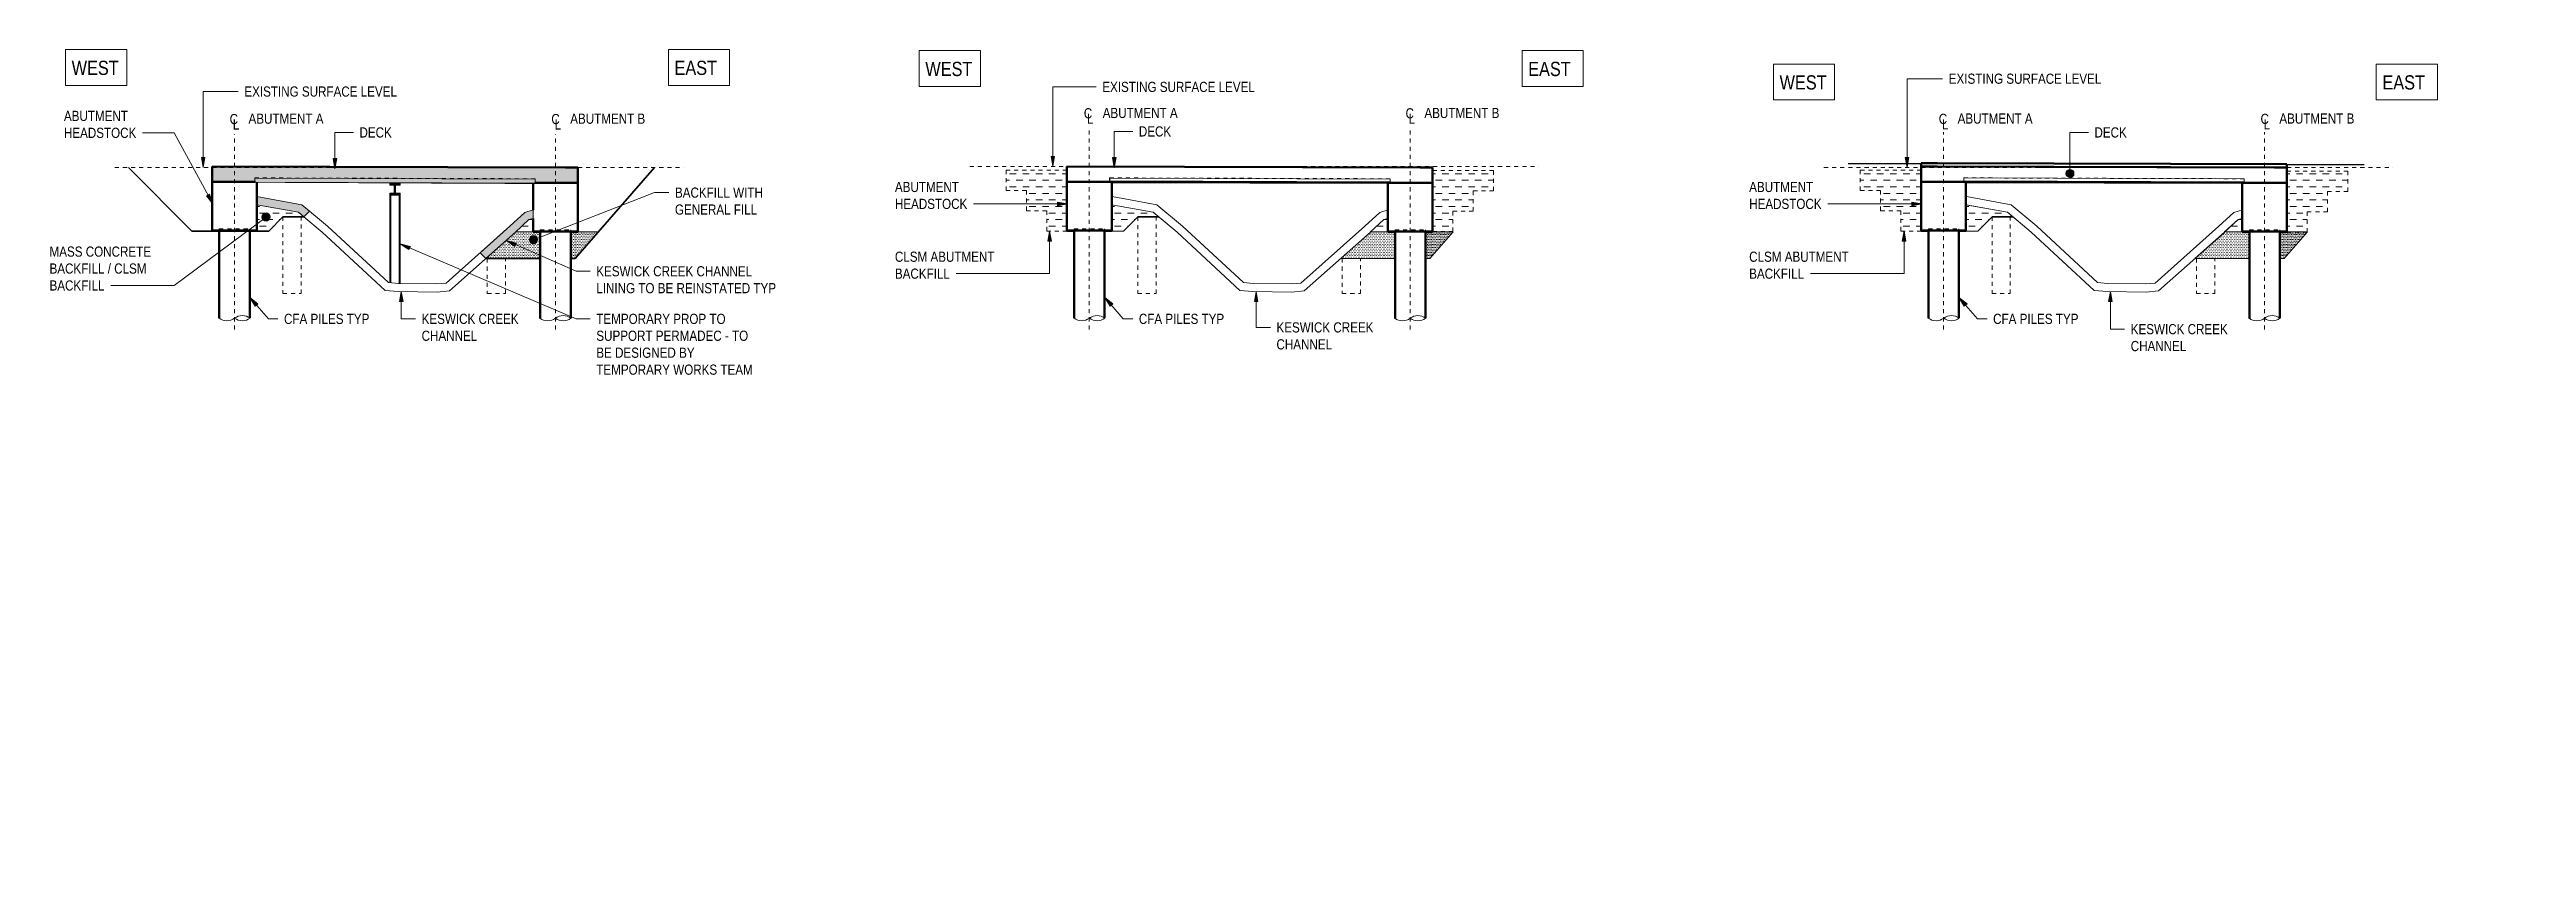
# Model space of a CAD drawing. Header units: metres. Extents: x 567 to 803, y 3 to 1697.
# Drawn here: x 742.1 to 803, y 2.7 to 22.3 of the extents above.
import ezdxf

# ---------------------------------------------------------------- set-up
doc = ezdxf.new("R2010")
doc.units = ezdxf.units.M
doc.linetypes.add('JacobsDash', pattern=[0.0045, 0.003, -0.0015])
doc.linetypes.add('JacobsGridLine', pattern=[0.0145, 0.01, -0.001, 0.0025, -0.001])
for name, color, linetype, lineweight in [('BRIDGE-ABUTMENT-CONC', 7, 'Continuous', 40), ('BRIDGE-FRAMING-LINE-18-HID', 7, 'JacobsDash', 18), ('D-BDGE', 7, 'Continuous', 13), ('D-BDGE-18-SOLID', 7, 'Continuous', 9), ('D-BDGE-FLOOR', 7, 'Continuous', 40), ('D-BDGE-FLOOR-HID', 7, 'JacobsDash', 18), ('D-BDGE-FLOOR-PAT', 7, 'Continuous', 40), ('D-BDGE-FNDN-LINES-18-HID', 7, 'JacobsDash', 18), ('D-BDGE-FNDN-PILE-CONC', 7, 'Continuous', 40), ('D-BDGE-FRAMING', 7, 'Continuous', 40), ('D-BDGE-LINE', 7, 'Continuous', 9), ('D-ENHA-GEN-LINE', 7, 'Continuous', 9), ('D-ENHA-GEN-LINE-GRIDS', 7, 'Continuous', 9), ('D-ENHA-TEXT', 7, 'Continuous', 9)]:
    doc.layers.add(name, color=color, linetype=linetype, lineweight=lineweight)
doc.styles.add('Arial Narrow_2', font='ARIALN.TTF', dxfattribs={"height": 0.25})
doc.styles.add('Arial Narrow_3', font='ARIALN.TTF', dxfattribs={"height": 0.35})
doc.styles.add('Arial Narrow_4', font='ARIALN.TTF', dxfattribs={"height": 0.0035})
doc.styles.add('Arial Narrow_5', font='ARIALN.TTF', dxfattribs={"height": 0.005})
pattern_1 = [(0, (751.43576, 17.354), (0.01984, 0.03969), [0.00335, -0.03633])]
pattern_2 = [(0, (772.47506, 17.354), (0.16129, 0.16129), [0.16129, -0.16129])]
pattern_3 = [(0, (772.475064, 17.354), (0.01984, 0.03969), [0.00335, -0.03633])]
pattern_4 = [(0, (793.49983, 17.354), (0.16129, 0.16129), [0.16129, -0.16129])]
pattern_5 = [(0, (793.499825, 17.354), (0.01984, 0.03969), [0.00335, -0.03633])]

msp = doc.modelspace()

# ---------------------------------------------------------------- texts
at = {"layer": 'D-ENHA-TEXT', "attachment_point": 1, "bg_fill": 3, "box_fill_scale": 1, "bg_fill_color": 256, "bg_fill_true_color": 13158600, "bg_fill_transparency": 0}
for s, insert, char_height, style in [('MASS CONCRETE ', (742.072, 17.499), 0.25, 'Arial Narrow_2'), ('1.', (802.897, 2.66), 0.0035, 'Arial Narrow_4')]:
    msp.add_mtext(s, dxfattribs=dict(at, insert=insert, char_height=char_height, style=style))

# ---------------------------------------------------------------- blocks, each defined once
blk = doc.blocks.new('01_SFO_FRP_Pile_CastInPlace_CS - CAST-IN-PLACE PILE - 0750-7668704-SECTION-STAGE B4')
at = {"layer": 'D-BDGE-FNDN-LINES-18-HID'}
for p, q in [((-580.927, 17.862), (-580.927, 17.911)), ((-580.927, 17.911), (-580.178, 17.911)), ((-580.178, 17.911), (-580.178, 17.862))]:
    blk.add_line(p, q, dxfattribs=at)
at = {"layer": 'D-BDGE-FNDN-PILE-CONC', "lineweight": 50}
for p, q in [((-580.927, 15.729), (-580.927, 17.862)), ((-580.178, 17.862), (-580.178, 15.736))]:
    blk.add_line(p, q, dxfattribs=at)
blk = doc.blocks.new('01_SFO_FRP_Pile_CastInPlace_CS - CAST-IN-PLACE PILE - 0750-V2-SECTION-STAGE B4')
at = {"layer": 'D-BDGE-FNDN-LINES-18-HID'}
for p, q in [((-588.827, 17.889), (-588.827, 17.938)), ((-588.827, 17.938), (-588.078, 17.938)), ((-588.078, 17.938), (-588.078, 17.889))]:
    blk.add_line(p, q, dxfattribs=at)
at = {"layer": 'D-BDGE-FNDN-PILE-CONC', "lineweight": 50}
for p, q in [((-588.827, 15.734), (-588.827, 17.889)), ((-588.078, 17.889), (-588.078, 15.741))]:
    blk.add_line(p, q, dxfattribs=at)
blk = doc.blocks.new('07_STR_DPS_PermadecPanel - 07_STR_DPS_PermadecPanel-5973115-SECTION-STAGE B4')
at = {"layer": 'BRIDGE-FRAMING-LINE-18-HID'}
for p, q in [((-587.952, 19.096), (-587.952, 19.188)), ((-587.952, 19.188), (-581.052, 19.167)), ((-587.952, 19.093), (-587.952, 19.094)), ((-587.952, 19.093), (-587.952, 19.093)), ((-587.952, 19.093), (-587.952, 19.092)), ((-587.952, 19.092), (-587.952, 19.093)), ((-587.952, 19.086), (-587.952, 19.092)), ((-587.952, 19.092), (-587.952, 19.092)), ((-587.952, 19.092), (-587.952, 19.092)), ((-587.952, 19.086), (-587.952, 19.09)), ((-581.052, 19.167), (-581.052, 19.154))]:
    blk.add_line(p, q, dxfattribs=at)
at = {"layer": 'D-BDGE-FRAMING', "lineweight": 50}
blk.add_line((-587.952, 19.096), (-587.952, 19.09), dxfattribs=at)
blk = doc.blocks.new('CS_DET_Pile-Column_BreakLine - CS_Tubular BreakLine-5483456-SECTION-STAGE B4')
at = {"layer": 'D-BDGE-LINE', "lineweight": 18}
for centre, start, end in [((-588.639, 15.987), 232.95733, 307.04267), ((-588.259, 15.484), 52.95733, 127.04267), ((-588.259, 15.987), 232.95733, 307.04267)]:
    blk.add_arc(centre, 0.315, start, end, dxfattribs=at)
blk = doc.blocks.new('CS_DET_Pile-Column_BreakLine - CS_Tubular BreakLine-V3-SECTION-STAGE B4')
at = {"layer": 'D-BDGE-LINE', "lineweight": 18}
for centre, start, end in [((-580.744, 15.985), 232.95733, 307.04267), ((-580.364, 15.482), 52.95733, 127.04267), ((-580.364, 15.985), 232.95733, 307.04267)]:
    blk.add_arc(centre, 0.315, start, end, dxfattribs=at)
blk = doc.blocks.new('01_SFO_FRP_Pile_CastInPlace_CS - CAST-IN-PLACE PILE - 0750-7668704-SECTION-STAGE B5')
at = {"layer": 'D-BDGE-FNDN-LINES-18-HID'}
for p, q in [((-580.927, 17.862), (-580.927, 17.911)), ((-580.927, 17.911), (-580.178, 17.911)), ((-580.178, 17.911), (-580.178, 17.862))]:
    blk.add_line(p, q, dxfattribs=at)
at = {"layer": 'D-BDGE-FNDN-PILE-CONC', "lineweight": 50}
for p, q in [((-580.927, 15.729), (-580.927, 17.862)), ((-580.178, 17.862), (-580.178, 15.736))]:
    blk.add_line(p, q, dxfattribs=at)
blk = doc.blocks.new('01_SFO_FRP_Pile_CastInPlace_CS - CAST-IN-PLACE PILE - 0750-V4-SECTION-STAGE B5')
at = {"layer": 'D-BDGE-FNDN-LINES-18-HID'}
for p, q in [((-588.827, 17.889), (-588.827, 17.938)), ((-588.827, 17.938), (-588.078, 17.938)), ((-588.078, 17.938), (-588.078, 17.889))]:
    blk.add_line(p, q, dxfattribs=at)
at = {"layer": 'D-BDGE-FNDN-PILE-CONC', "lineweight": 50}
for p, q in [((-588.827, 15.734), (-588.827, 17.889)), ((-588.078, 17.889), (-588.078, 15.741))]:
    blk.add_line(p, q, dxfattribs=at)
blk = doc.blocks.new('07_STR_DPS_PermadecPanel - 07_STR_DPS_PermadecPanel-5973115-SECTION-STAGE B5')
at = {"layer": 'BRIDGE-FRAMING-LINE-18-HID'}
for p, q in [((-587.952, 19.096), (-587.952, 19.188)), ((-587.952, 19.188), (-581.052, 19.167)), ((-587.952, 19.093), (-587.952, 19.094)), ((-587.952, 19.093), (-587.952, 19.093)), ((-587.952, 19.093), (-587.952, 19.092)), ((-587.952, 19.092), (-587.952, 19.093)), ((-587.952, 19.086), (-587.952, 19.092)), ((-587.952, 19.092), (-587.952, 19.092)), ((-587.952, 19.092), (-587.952, 19.092)), ((-587.952, 19.086), (-587.952, 19.09)), ((-581.147, 19.065), (-587.952, 19.086)), ((-581.052, 19.065), (-581.102, 19.065)), ((-581.052, 19.167), (-581.052, 19.075)), ((-581.052, 19.069), (-581.052, 19.065))]:
    blk.add_line(p, q, dxfattribs=at)
at = {"layer": 'D-BDGE-FRAMING', "lineweight": 50}
for p, q in [((-587.952, 19.096), (-587.952, 19.09)), ((-581.052, 19.075), (-587.952, 19.096)), ((-587.952, 19.09), (-581.052, 19.069)), ((-581.052, 19.069), (-581.052, 19.075))]:
    blk.add_line(p, q, dxfattribs=at)
blk = doc.blocks.new('CS_DET_Pile-Column_BreakLine - CS_Tubular BreakLine-5483456-SECTION-STAGE B5')
at = {"layer": 'D-BDGE-LINE', "lineweight": 18}
for centre, start, end in [((-588.639, 15.987), 232.95733, 307.04267), ((-588.259, 15.484), 52.95733, 127.04267), ((-588.259, 15.987), 232.95733, 307.04267)]:
    blk.add_arc(centre, 0.315, start, end, dxfattribs=at)
blk = doc.blocks.new('CS_DET_Pile-Column_BreakLine - CS_Tubular BreakLine-V5-SECTION-STAGE B5')
at = {"layer": 'D-BDGE-LINE', "lineweight": 18}
for centre, start, end in [((-580.744, 15.985), 232.95733, 307.04267), ((-580.364, 15.482), 52.95733, 127.04267), ((-580.364, 15.985), 232.95733, 307.04267)]:
    blk.add_arc(centre, 0.315, start, end, dxfattribs=at)
blk = doc.blocks.new('01_SFO_FRP_Pile_CastInPlace_CS - CAST-IN-PLACE PILE - 0750-7668704-SECTION-STAGE B6')
at = {"layer": 'D-BDGE-FNDN-LINES-18-HID'}
for p, q in [((-580.927, 17.862), (-580.927, 17.911)), ((-580.927, 17.911), (-580.178, 17.911)), ((-580.178, 17.911), (-580.178, 17.862))]:
    blk.add_line(p, q, dxfattribs=at)
at = {"layer": 'D-BDGE-FNDN-PILE-CONC', "lineweight": 50}
for p, q in [((-580.927, 15.729), (-580.927, 17.862)), ((-580.178, 17.862), (-580.178, 15.736))]:
    blk.add_line(p, q, dxfattribs=at)
blk = doc.blocks.new('01_SFO_FRP_Pile_CastInPlace_CS - CAST-IN-PLACE PILE - 0750-V6-SECTION-STAGE B6')
at = {"layer": 'D-BDGE-FNDN-LINES-18-HID'}
for p, q in [((-588.827, 17.889), (-588.827, 17.938)), ((-588.827, 17.938), (-588.078, 17.938)), ((-588.078, 17.938), (-588.078, 17.889))]:
    blk.add_line(p, q, dxfattribs=at)
at = {"layer": 'D-BDGE-FNDN-PILE-CONC', "lineweight": 50}
for p, q in [((-588.827, 15.734), (-588.827, 17.889)), ((-588.078, 17.889), (-588.078, 15.741))]:
    blk.add_line(p, q, dxfattribs=at)
blk = doc.blocks.new('07_STR_DPS_PermadecPanel - 07_STR_DPS_PermadecPanel-5973115-SECTION-STAGE B6')
at = {"layer": 'BRIDGE-FRAMING-LINE-18-HID'}
for p, q in [((-587.952, 19.096), (-587.952, 19.188)), ((-587.952, 19.188), (-581.052, 19.167)), ((-587.952, 19.093), (-587.952, 19.094)), ((-587.952, 19.093), (-587.952, 19.093)), ((-587.952, 19.093), (-587.952, 19.092)), ((-587.952, 19.092), (-587.952, 19.093)), ((-587.952, 19.086), (-587.952, 19.092)), ((-587.952, 19.092), (-587.952, 19.092)), ((-587.952, 19.092), (-587.952, 19.092)), ((-587.952, 19.086), (-587.952, 19.09)), ((-581.147, 19.065), (-587.952, 19.086)), ((-581.052, 19.065), (-581.102, 19.065)), ((-581.052, 19.167), (-581.052, 19.075)), ((-581.052, 19.069), (-581.052, 19.065))]:
    blk.add_line(p, q, dxfattribs=at)
at = {"layer": 'D-BDGE-FRAMING', "lineweight": 50}
for p, q in [((-587.952, 19.096), (-587.952, 19.09)), ((-581.052, 19.075), (-587.952, 19.096)), ((-587.952, 19.09), (-581.052, 19.069)), ((-581.052, 19.069), (-581.052, 19.075))]:
    blk.add_line(p, q, dxfattribs=at)
blk = doc.blocks.new('CS_DET_Pile-Column_BreakLine - CS_Tubular BreakLine-5483456-SECTION-STAGE B6')
at = {"layer": 'D-BDGE-LINE', "lineweight": 18}
for centre, start, end in [((-588.639, 15.987), 232.95733, 307.04267), ((-588.259, 15.484), 52.95733, 127.04267), ((-588.259, 15.987), 232.95733, 307.04267)]:
    blk.add_arc(centre, 0.315, start, end, dxfattribs=at)
blk = doc.blocks.new('CS_DET_Pile-Column_BreakLine - CS_Tubular BreakLine-V7-SECTION-STAGE B6')
at = {"layer": 'D-BDGE-LINE', "lineweight": 18}
for centre, start, end in [((-580.744, 15.985), 232.95733, 307.04267), ((-580.364, 15.482), 52.95733, 127.04267), ((-580.364, 15.985), 232.95733, 307.04267)]:
    blk.add_arc(centre, 0.315, start, end, dxfattribs=at)
blk = doc.blocks.new('CS_Annot_Centreline Symbol1 - CS_Annot_Centreline Symbol 2-5308920-SECTION-STAGE B4')
at = {"layer": 'D-ENHA-GEN-LINE', "char_height": 0.25, "attachment_point": 1, "style": 'Arial Narrow_2'}
for s, insert, width in [('C  ', (-588.571, 20.761), 0.44093), ('L', (-588.493, 20.628), 0.1924)]:
    blk.add_mtext(s, dxfattribs=dict(at, insert=insert, width=width))
blk = doc.blocks.new('CS_Annot_Centreline Symbol1 - CS_Annot_Centreline Symbol-5309845-SECTION-STAGE B4')
at = {"layer": 'D-ENHA-GEN-LINE', "char_height": 0.25, "attachment_point": 1, "style": 'Arial Narrow_2'}
for s, insert, width in [('C  ', (-580.653, 20.761), 0.44093), ('L', (-580.574, 20.628), 0.1924)]:
    blk.add_mtext(s, dxfattribs=dict(at, insert=insert, width=width))
blk = doc.blocks.new('CS_Annot_Centreline Symbol1 - CS_Annot_Centreline Symbol 2-5308920-SECTION-STAGE B5')
at = {"layer": 'D-ENHA-GEN-LINE', "char_height": 0.25, "attachment_point": 1, "style": 'Arial Narrow_2'}
for s, insert, width in [('C  ', (-588.587, 20.903), 0.44093), ('L', (-588.509, 20.77), 0.1924)]:
    blk.add_mtext(s, dxfattribs=dict(at, insert=insert, width=width))
blk = doc.blocks.new('CS_Annot_Centreline Symbol1 - CS_Annot_Centreline Symbol-5309845-SECTION-STAGE B5')
at = {"layer": 'D-ENHA-GEN-LINE', "char_height": 0.25, "attachment_point": 1, "style": 'Arial Narrow_2'}
for s, insert, width in [('C  ', (-580.669, 20.903), 0.44093), ('L', (-580.591, 20.77), 0.1924)]:
    blk.add_mtext(s, dxfattribs=dict(at, insert=insert, width=width))
blk = doc.blocks.new('CS_Annot_Centreline Symbol1 - CS_Annot_Centreline Symbol 2-5308920-SECTION-STAGE B6')
at = {"layer": 'D-ENHA-GEN-LINE', "char_height": 0.25, "attachment_point": 1, "style": 'Arial Narrow_2'}
for s, insert, width in [('C  ', (-588.571, 20.766), 0.44093), ('L', (-588.493, 20.632), 0.1924)]:
    blk.add_mtext(s, dxfattribs=dict(at, insert=insert, width=width))
blk = doc.blocks.new('CS_Annot_Centreline Symbol1 - CS_Annot_Centreline Symbol-5309845-SECTION-STAGE B6')
at = {"layer": 'D-ENHA-GEN-LINE', "char_height": 0.25, "attachment_point": 1, "style": 'Arial Narrow_2'}
for s, insert, width in [('C  ', (-580.652, 20.766), 0.44093), ('L', (-580.574, 20.632), 0.1924)]:
    blk.add_mtext(s, dxfattribs=dict(at, insert=insert, width=width))

# ---------------------------------------------------------------- hatches: boundary and pattern name
at = {"layer": 'BRIDGE-ABUTMENT-CONC', "true_color": 0xc0c0c0}
for points in [[(788.138, 17.889), (788.138, 17.893), (788.138, 17.893)], [(788.138, 17.889), (788.321, 17.889), (788.406, 17.891), (788.624, 17.892), (788.923, 17.891), (789.054, 17.889), (789.062, 17.889), (789.238, 17.889), (789.238, 17.893), (788.138, 17.893), (788.138, 17.889)], [(796.038, 17.862), (796.038, 17.866), (796.038, 17.866)], [(796.038, 17.862), (796.221, 17.862), (796.307, 17.864), (796.524, 17.865), (796.823, 17.864), (796.954, 17.862), (796.962, 17.862), (797.138, 17.862), (797.138, 17.866), (796.038, 17.866), (796.038, 17.862)]]:
    msp.add_hatch(color=9, dxfattribs=at).paths.add_polyline_path(points)
at = {"layer": 'D-BDGE-FLOOR', "true_color": 0xc0c0c0}
msp.add_hatch(color=9, dxfattribs=at).paths.add_polyline_path([(788.138, 19.464), (788.138, 19.468), (788.138, 19.467)])
at = {"layer": 'D-BDGE-FLOOR-PAT', "true_color": 0xc0c0c0}
for points in [[(788.549, 19.467), (788.539, 19.467), (788.539, 19.467)], [(796.038, 19.065), (796.038, 19.066), (796.831, 19.067), (789.238, 19.09), (789.238, 19.085), (796.038, 19.065)], [(797.138, 19.066), (797.138, 19.066), (796.745, 19.066), (796.831, 19.066)], [(797.138, 19.441), (797.138, 19.441), (797.118, 19.441)]]:
    msp.add_hatch(color=9, dxfattribs=at).paths.add_polyline_path(points)
at = {"layer": 'D-BDGE-LINE', "true_color": 0xc0c0c0}
h = msp.add_hatch(color=9, dxfattribs=at)
h.paths.add_polyline_path([(755.074, 19.045), (755.074, 19.431), (746.074, 19.458), (746.074, 19.079), (755.074, 19.045)])
h.paths.add_polyline_path([(754.024, 19.056), (747.125, 19.083), (747.125, 19.179), (754.024, 19.154), (754.024, 19.066)])
at = {"layer": 'D-BDGE-LINE', "true_color": 0xc7ffc7}
msp.add_hatch(color=254, dxfattribs=at).paths.add_polyline_path([(754.024, 19.056), (754.024, 19.154), (747.125, 19.179), (747.125, 19.083), (753.974, 19.056)])
at = {"layer": 'D-BDGE-LINE', "true_color": 0xd8d8d8}
msp.add_hatch(color=254, dxfattribs=at).paths.add_polyline_path([(750.448, 18.761), (750.698, 18.761), (750.698, 18.811), (750.588, 18.811), (750.588, 19.011), (750.698, 19.011), (750.698, 19.061), (750.448, 19.061), (750.448, 19.011), (750.558, 19.011), (750.558, 18.811), (750.448, 18.811)])
at = {"layer": 'D-BDGE-LINE'}
h = msp.add_hatch(dxfattribs=at)
h.set_pattern_fill('FP_5', color=256, style=0, pattern_type=2)
h.set_pattern_definition(pattern_2)
h.paths.add_polyline_path([(767.113, 17.88), (767.113, 17.88), (767.113, 19.38), (765.613, 19.38), (765.613, 18.88), (766.113, 18.88), (766.113, 18.38), (766.613, 18.38), (766.613, 17.88), (767.113, 17.88)])
h = msp.add_hatch(dxfattribs=at)
h.set_pattern_fill('FP_5', color=256, style=0, pattern_type=2)
h.set_pattern_definition(pattern_2)
h.paths.add_polyline_path([(776.113, 17.866), (776.612, 17.866), (776.612, 18.366), (777.113, 18.366), (777.113, 18.866), (777.613, 18.866), (777.613, 19.366), (776.113, 19.366), (776.113, 17.866)])
h = msp.add_hatch(dxfattribs=at)
h.set_pattern_fill('FP_5', color=256, style=0, pattern_type=2)
h.set_pattern_definition(pattern_4)
h.paths.add_polyline_path([(787.638, 17.88), (788.138, 17.88), (788.138, 19.38), (786.638, 19.38), (786.638, 18.88), (787.138, 18.88), (787.138, 18.38), (787.638, 18.38), (787.638, 17.889)])
h.paths.add_polyline_path([(788.138, 17.893), (788.138, 17.893), (788.138, 18.38)])
h = msp.add_hatch(dxfattribs=at)
h.set_pattern_fill('FP_5', color=256, style=0, pattern_type=2)
h.set_pattern_definition(pattern_4)
h.paths.add_polyline_path([(788.138, 19.089), (788.138, 19.093), (788.138, 19.093)])
h = msp.add_hatch(dxfattribs=at)
h.set_pattern_fill('FP_5', color=256, style=0, pattern_type=2)
h.set_pattern_definition(pattern_4)
h.paths.add_polyline_path([(797.638, 17.854), (797.638, 18.354), (798.138, 18.354), (798.138, 18.854), (798.638, 18.854), (798.638, 19.354), (797.138, 19.354), (797.138, 17.854), (797.636, 17.854)])
h = msp.add_hatch(dxfattribs=at)
h.set_pattern_fill('FP_5', color=256, style=0, pattern_type=2)
h.set_pattern_definition([(0, (751.43576, 17.354), (0.16129, 0.16129), [0.16129, -0.16129])])
h.paths.add_polyline_path([(753.974, 17.861), (753.974, 18.189), (753.872, 18.16), (753.549, 17.861), (753.974, 17.861)])
h.paths.add_polyline_path([(747.466, 17.878), (747.816, 18.228), (748.332, 18.228), (748.197, 18.341), (747.174, 18.528), (747.174, 17.878)])
at = {"layer": 'D-BDGE-LINE', "true_color": 0xc0c0c0}
for points in [[(748.332, 18.228), (748.473, 18.37), (748.285, 18.528), (747.175, 18.731), (747.175, 18.528), (748.197, 18.341), (748.285, 18.267)], [(752.811, 17.204), (753.549, 17.862), (753.872, 18.16), (753.978, 18.191), (753.978, 18.399), (753.771, 18.339), (753.401, 17.996), (752.669, 17.346)]]:
    msp.add_hatch(color=9, dxfattribs=at).paths.add_polyline_path(points)
at = {"layer": 'D-BDGE-LINE'}
h = msp.add_hatch(dxfattribs=at)
h.set_pattern_fill('FP_5', color=256, style=0, pattern_type=2)
h.set_pattern_definition(pattern_2)
h.paths.add_polyline_path([(775.013, 17.861), (775.013, 18.189), (774.911, 18.16), (774.579, 17.861), (775.013, 17.861)])
h.paths.add_polyline_path([(768.506, 17.878), (768.855, 18.228), (769.371, 18.228), (769.236, 18.341), (768.213, 18.528), (768.213, 17.878)])
h = msp.add_hatch(dxfattribs=at)
h.set_pattern_fill('FP_5', color=256, style=0, pattern_type=2)
h.set_pattern_definition(pattern_4)
h.paths.add_polyline_path([(796.038, 17.861), (796.038, 17.862), (796.038, 18.189), (795.936, 18.16), (795.604, 17.861), (795.936, 17.861)])
h.paths.add_polyline_path([(789.53, 17.878), (789.88, 18.228), (790.396, 18.228), (790.261, 18.341), (789.238, 18.528), (789.238, 17.878)])
h = msp.add_hatch(dxfattribs=at)
h.set_pattern_fill('FP_6', color=256, style=0, pattern_type=2)
h.set_pattern_definition(pattern_1)
h.paths.add_polyline_path([(753.974, 17.204), (754.134, 17.204), (754.134, 17.861), (753.549, 17.861), (752.811, 17.204), (753.974, 17.204)])
h = msp.add_hatch(dxfattribs=at)
h.set_pattern_fill('FP_6', color=256, style=0, pattern_type=2)
h.set_pattern_definition(pattern_1)
h.paths.add_polyline_path([(755.005, 17.204), (755.579, 17.861), (754.905, 17.861), (754.905, 17.204)])
h = msp.add_hatch(dxfattribs=at)
h.set_pattern_fill('FP_6', color=256, style=0, pattern_type=2)
h.set_pattern_definition(pattern_3)
h.paths.add_polyline_path([(775.173, 17.204), (775.173, 17.861), (774.589, 17.861), (773.85, 17.204), (775.013, 17.204)])
h = msp.add_hatch(dxfattribs=at)
h.set_pattern_fill('FP_6', color=256, style=0, pattern_type=2)
h.set_pattern_definition(pattern_3)
h.paths.add_polyline_path([(776.044, 17.204), (776.618, 17.861), (775.944, 17.861), (775.944, 17.204)])
h = msp.add_hatch(dxfattribs=at)
h.set_pattern_fill('FP_6', color=256, style=0, pattern_type=2)
h.set_pattern_definition(pattern_5)
h.paths.add_polyline_path([(794.875, 17.204), (796.198, 17.204), (796.198, 17.861), (795.613, 17.861), (795.604, 17.853)])
h = msp.add_hatch(dxfattribs=at)
h.set_pattern_fill('FP_6', color=256, style=0, pattern_type=2)
h.set_pattern_definition(pattern_5)
h.paths.add_polyline_path([(796.969, 17.204), (797.069, 17.204), (797.636, 17.854), (797.138, 17.854), (797.138, 17.861), (796.969, 17.861)])
h.paths.add_polyline_path([(797.638, 17.855), (797.643, 17.861), (797.638, 17.861)])
at = {"layer": 'D-ENHA-TEXT'}
for points in [[(745.852, 19.443), (745.896, 19.693), (745.808, 19.693)], [(749.096, 19.412), (749.14, 19.662), (749.052, 19.662)], [(766.765, 19.468), (766.809, 19.718), (766.721, 19.718)], [(768.277, 19.437), (768.322, 19.687), (768.233, 19.687)], [(787.79, 19.443), (787.834, 19.693), (787.746, 19.693)], [(746.09, 18.548), (746.009, 18.789), (745.932, 18.747)], [(767.129, 18.548), (766.879, 18.592), (766.879, 18.504)], [(788.154, 18.548), (787.904, 18.592), (787.904, 18.504)], [(766.686, 17.878), (766.642, 17.628), (766.73, 17.628)], [(787.714, 17.882), (787.67, 17.632), (787.758, 17.632)], [(750.705, 17.561), (750.918, 17.422), (750.952, 17.503)], [(753.315, 17.643), (753.527, 17.503), (753.562, 17.583)], [(747.003, 16.246), (747.133, 16.028), (747.2, 16.086)], [(750.73, 16.392), (750.686, 16.142), (750.774, 16.142)], [(768.042, 16.246), (768.172, 16.028), (768.239, 16.086)], [(771.769, 16.392), (771.725, 16.142), (771.813, 16.142)], [(789.067, 16.246), (789.197, 16.028), (789.264, 16.086)], [(792.794, 16.393), (792.75, 16.143), (792.838, 16.143)]]:
    msp.add_hatch(color=256, dxfattribs=at).paths.add_polyline_path(points)
h = msp.add_hatch(color=256, dxfattribs=at)
edge = h.paths.add_edge_path()
edge.add_arc((791.797, 19.298), 0.1, 0, 360)
h = msp.add_hatch(color=256, dxfattribs=at)
edge = h.paths.add_edge_path()
edge.add_arc((747.4, 18.225), 0.1, 0, 360)
h = msp.add_hatch(color=256, dxfattribs=at)
edge = h.paths.add_edge_path()
edge.add_arc((753.983, 17.666), 0.1, 0, 360)

# ---------------------------------------------------------------- linework, layer by layer
at = {"layer": 'BRIDGE-ABUTMENT-CONC', "lineweight": 50}
for p, q in [((746.074, 19.093), (746.074, 17.893)), ((747.125, 19.093), (746.074, 19.093)), ((746.074, 19.093), (746.074, 19.089)), ((746.074, 17.889), (746.074, 19.089)), ((747.174, 17.893), (747.174, 19.083)), ((753.974, 18.397), (753.974, 19.056)), ((753.974, 19.056), (753.974, 18.397)), ((755.074, 19.066), (754.024, 19.066)), ((755.074, 17.866), (755.074, 19.066)), ((767.113, 19.093), (767.113, 17.893)), ((768.213, 19.093), (767.113, 19.093)), ((767.113, 19.093), (767.113, 19.089)), ((767.113, 17.889), (767.113, 19.089)), ((768.213, 19.09), (768.213, 19.093)), ((768.213, 17.893), (768.213, 19.09)), ((775.013, 19.066), (775.013, 17.866)), ((776.113, 19.066), (775.013, 19.066)), ((775.013, 19.066), (775.013, 19.062)), ((775.013, 17.862), (775.013, 19.062)), ((776.113, 17.866), (776.113, 19.066)), ((788.138, 19.093), (788.138, 17.893)), ((789.238, 19.093), (788.138, 19.093)), ((788.138, 19.093), (788.138, 19.089)), ((788.138, 17.889), (788.138, 19.089)), ((789.238, 19.09), (789.238, 19.093)), ((789.238, 17.893), (789.238, 19.09)), ((796.038, 19.066), (796.038, 17.866)), ((797.138, 19.066), (796.038, 19.066)), ((796.038, 19.066), (796.038, 19.062)), ((796.038, 17.862), (796.038, 19.062)), ((797.138, 17.866), (797.138, 19.066)), ((746.074, 17.893), (747.174, 17.893)), ((746.074, 17.889), (746.074, 17.893)), ((746.249, 17.889), (746.074, 17.889)), ((747.174, 17.889), (746.998, 17.889)), ((747.174, 17.889), (747.174, 17.893)), ((753.974, 17.862), (753.974, 18.189)), ((753.974, 18.189), (753.974, 17.866)), ((753.974, 17.866), (755.074, 17.866)), ((753.974, 17.862), (753.974, 17.866)), ((754.149, 17.862), (753.974, 17.862)), ((755.074, 17.862), (754.898, 17.862)), ((755.074, 17.866), (755.074, 17.862)), ((767.113, 17.893), (768.213, 17.893)), ((767.113, 17.889), (767.113, 17.893)), ((767.288, 17.889), (767.113, 17.889)), ((768.213, 17.889), (768.037, 17.889)), ((768.213, 17.889), (768.213, 17.893)), ((775.013, 17.866), (776.113, 17.866)), ((775.013, 17.862), (775.013, 17.866)), ((775.188, 17.862), (775.013, 17.862)), ((776.113, 17.862), (775.937, 17.862)), ((776.113, 17.866), (776.113, 17.862)), ((788.138, 17.893), (789.238, 17.893)), ((788.138, 17.889), (788.138, 17.893)), ((788.313, 17.889), (788.138, 17.889)), ((789.238, 17.889), (789.062, 17.889)), ((789.238, 17.889), (789.238, 17.893)), ((796.038, 17.866), (797.138, 17.866)), ((796.038, 17.862), (796.038, 17.866)), ((796.213, 17.862), (796.038, 17.862)), ((797.138, 17.862), (796.962, 17.862)), ((797.138, 17.866), (797.138, 17.862))]:
    msp.add_line(p, q, dxfattribs=at)
at = {"layer": 'BRIDGE-FRAMING-LINE-18-HID'}
for p, q in [((746.074, 19.089), (747.125, 19.089)), ((747.174, 19.083), (747.174, 17.889)), ((754.024, 19.062), (755.074, 19.062)), ((755.074, 19.062), (755.074, 19.064)), ((755.074, 19.062), (755.074, 17.862)), ((767.113, 19.089), (768.213, 19.089)), ((768.213, 19.089), (768.213, 19.09)), ((768.213, 19.089), (768.213, 17.889)), ((775.013, 19.062), (776.113, 19.062)), ((776.113, 19.062), (776.113, 19.064)), ((776.113, 19.062), (776.113, 17.862)), ((788.138, 19.089), (789.238, 19.089)), ((789.238, 19.089), (789.238, 19.09)), ((789.238, 19.089), (789.238, 17.889)), ((796.038, 19.062), (797.138, 19.062)), ((797.138, 19.062), (797.138, 19.064)), ((797.138, 19.062), (797.138, 17.862))]:
    msp.add_line(p, q, dxfattribs=at)
at = {"layer": 'D-BDGE', "color": 8, "lineweight": 25, "true_color": 0x808080}
for p, q in [((788.138, 19.537), (786.338, 19.537)), ((797.138, 19.515), (799.038, 19.515))]:
    msp.add_line(p, q, dxfattribs=at)
at = {"layer": 'D-BDGE', "color": 8, "linetype": 'JacobsDash', "lineweight": 18, "true_color": 0x808080}
for p, q in [((743.68, 19.44), (757.68, 19.44)), ((764.72, 19.465), (778.72, 19.465)), ((785.744, 19.44), (799.744, 19.44)), ((747.816, 18.228), (747.816, 16.34)), ((748.266, 16.34), (748.266, 18.228)), ((768.855, 18.228), (768.855, 16.34)), ((769.305, 16.34), (769.305, 18.228)), ((789.88, 18.228), (789.88, 16.34)), ((790.33, 16.34), (790.33, 18.228)), ((752.846, 17.204), (752.846, 16.34)), ((753.296, 16.34), (753.296, 17.204)), ((773.886, 17.204), (773.886, 16.34)), ((774.336, 16.34), (774.336, 17.204)), ((794.91, 17.204), (794.91, 16.34)), ((795.36, 16.34), (795.36, 17.204)), ((747.816, 16.34), (748.266, 16.34)), ((752.846, 16.34), (753.296, 16.34)), ((768.855, 16.34), (769.305, 16.34)), ((773.886, 16.34), (774.336, 16.34)), ((789.88, 16.34), (790.33, 16.34)), ((794.91, 16.34), (795.36, 16.34))]:
    msp.add_line(p, q, dxfattribs=at)
at = {"layer": 'D-BDGE', "lineweight": 35}
for p, q in [((745.574, 17.878), (744.013, 19.44)), ((755.005, 17.204), (756.958, 19.44)), ((745.574, 17.878), (747.174, 17.878)), ((747.466, 17.878), (747.174, 17.878)), ((747.816, 18.228), (747.466, 17.878)), ((748.332, 18.228), (747.816, 18.228)), ((769.371, 18.228), (768.855, 18.228)), ((790.396, 18.228), (789.88, 18.228)), ((754.134, 17.204), (752.811, 17.204)), ((755.005, 17.204), (754.905, 17.204))]:
    msp.add_line(p, q, dxfattribs=at)
at = {"layer": 'D-BDGE', "lineweight": 18}
for p, q in [((754.024, 19.154), (747.125, 19.179)), ((747.125, 19.179), (747.125, 19.083)), ((750.698, 19.061), (750.448, 19.061)), ((750.448, 19.061), (750.448, 19.011)), ((750.448, 19.011), (750.558, 19.011)), ((750.558, 19.011), (750.558, 18.811)), ((750.588, 18.811), (750.588, 19.011)), ((750.588, 19.011), (750.698, 19.011)), ((750.698, 19.011), (750.698, 19.061)), ((754.024, 19.056), (754.024, 19.154)), ((775.063, 19.154), (768.164, 19.179)), ((768.164, 19.179), (768.164, 19.083)), ((775.063, 19.056), (775.063, 19.154)), ((796.087, 19.168), (789.188, 19.193)), ((789.188, 19.193), (789.188, 19.097)), ((796.087, 19.07), (796.087, 19.168)), ((747.174, 18.528), (747.174, 17.878)), ((750.558, 18.811), (750.448, 18.811)), ((750.448, 18.811), (750.448, 18.761)), ((750.448, 18.761), (750.698, 18.761)), ((750.698, 18.811), (750.588, 18.811)), ((750.698, 18.761), (750.698, 18.811)), ((768.213, 18.528), (768.213, 17.878)), ((769.236, 18.341), (768.213, 18.528)), ((769.371, 18.228), (769.236, 18.341)), ((789.238, 18.528), (789.238, 17.878)), ((790.261, 18.341), (789.238, 18.528)), ((790.396, 18.228), (790.261, 18.341)), ((747.174, 17.878), (747.466, 17.878)), ((747.466, 17.878), (747.816, 18.228)), ((747.816, 18.228), (748.332, 18.228)), ((753.549, 17.861), (752.811, 17.204)), ((753.549, 17.861), (753.974, 17.861)), ((754.134, 17.861), (753.549, 17.861)), ((753.974, 17.861), (753.974, 18.189)), ((754.134, 17.204), (754.134, 17.861)), ((755.579, 17.861), (754.905, 17.861)), ((754.905, 17.861), (754.905, 17.204)), ((755.005, 17.204), (755.579, 17.861)), ((768.213, 17.878), (768.506, 17.878)), ((768.506, 17.878), (768.855, 18.228)), ((768.855, 18.228), (769.371, 18.228)), ((774.589, 17.861), (773.85, 17.204)), ((774.911, 18.16), (774.579, 17.861)), ((774.579, 17.861), (775.013, 17.861)), ((775.173, 17.861), (774.589, 17.861)), ((775.013, 18.189), (774.911, 18.16)), ((775.013, 17.861), (775.013, 18.189)), ((775.173, 17.204), (775.173, 17.861)), ((776.618, 17.861), (775.944, 17.861)), ((775.944, 17.861), (775.944, 17.204)), ((776.044, 17.204), (776.618, 17.861)), ((789.238, 17.878), (789.53, 17.878)), ((789.53, 17.878), (789.88, 18.228)), ((789.88, 18.228), (790.396, 18.228)), ((795.613, 17.861), (794.875, 17.204)), ((795.936, 18.16), (795.604, 17.861)), ((795.604, 17.861), (796.038, 17.861)), ((796.198, 17.861), (795.613, 17.861)), ((796.038, 18.189), (795.936, 18.16)), ((796.038, 17.861), (796.038, 18.189)), ((796.198, 17.204), (796.198, 17.861)), ((797.643, 17.861), (796.969, 17.861)), ((796.969, 17.861), (796.969, 17.204)), ((797.069, 17.204), (797.643, 17.861)), ((752.811, 17.204), (754.134, 17.204)), ((754.905, 17.204), (755.005, 17.204)), ((773.85, 17.204), (775.173, 17.204)), ((775.944, 17.204), (776.044, 17.204)), ((794.875, 17.204), (796.198, 17.204)), ((796.969, 17.204), (797.069, 17.204))]:
    msp.add_line(p, q, dxfattribs=at)
at = {"layer": 'D-BDGE', "linetype": 'JacobsDash', "lineweight": 18}
for p, q in [((767.113, 19.38), (765.613, 19.38)), ((765.613, 19.38), (765.613, 18.88)), ((776.113, 19.366), (777.613, 19.366)), ((777.613, 19.366), (777.613, 18.866)), ((788.138, 19.38), (786.638, 19.38)), ((786.638, 19.38), (786.638, 18.88)), ((797.138, 19.354), (798.638, 19.354)), ((798.638, 19.354), (798.638, 18.854)), ((765.613, 18.88), (766.113, 18.88)), ((766.113, 18.88), (766.113, 18.38)), ((766.113, 18.38), (766.613, 18.38)), ((766.613, 18.38), (766.613, 17.88)), ((777.113, 18.366), (776.612, 18.366)), ((776.612, 18.366), (776.612, 17.866)), ((777.613, 18.866), (777.113, 18.866)), ((777.113, 18.866), (777.113, 18.366)), ((786.638, 18.88), (787.138, 18.88)), ((787.138, 18.88), (787.138, 18.38)), ((787.138, 18.38), (787.638, 18.38)), ((787.638, 18.38), (787.638, 17.88)), ((798.138, 18.354), (797.638, 18.354)), ((797.638, 18.354), (797.638, 17.854)), ((798.638, 18.854), (798.138, 18.854)), ((798.138, 18.854), (798.138, 18.354)), ((766.613, 17.88), (767.113, 17.88)), ((776.612, 17.866), (776.113, 17.866)), ((787.638, 17.88), (788.138, 17.88)), ((797.638, 17.854), (797.138, 17.854))]:
    msp.add_line(p, q, dxfattribs=at)
at = {"layer": 'D-BDGE', "color": 8, "lineweight": 18, "true_color": 0x808080}
for p, q in [((748.285, 18.528), (747.175, 18.731)), ((747.175, 18.731), (747.175, 18.528)), ((747.175, 18.528), (748.197, 18.341)), ((748.197, 18.341), (748.332, 18.228)), ((748.473, 18.37), (748.285, 18.528)), ((748.332, 18.228), (748.473, 18.37)), ((748.332, 18.228), (748.473, 18.37)), ((748.473, 18.37), (748.915, 18)), ((750.448, 18.761), (750.448, 16.606)), ((750.468, 18.761), (750.468, 16.605)), ((750.678, 18.761), (750.678, 16.591)), ((750.698, 18.761), (750.698, 16.591)), ((753.771, 18.339), (753.401, 17.996)), ((753.978, 18.399), (753.771, 18.339)), ((753.978, 18.191), (753.978, 18.399)), ((769.236, 18.341), (768.217, 18.527)), ((769.324, 18.528), (768.226, 18.729)), ((769.236, 18.341), (769.822, 17.85)), ((769.324, 18.528), (769.954, 18)), ((774.81, 18.339), (774.44, 17.996)), ((774.81, 18.339), (775.017, 18.399)), ((790.261, 18.341), (789.242, 18.527)), ((790.349, 18.528), (789.251, 18.729)), ((790.261, 18.341), (790.847, 17.85)), ((790.349, 18.528), (790.979, 18)), ((795.835, 18.339), (795.465, 17.996)), ((795.835, 18.339), (796.042, 18.399)), ((748.332, 18.228), (748.783, 17.85)), ((748.783, 17.85), (750.331, 16.414)), ((748.915, 18), (750.415, 16.609)), ((751.83, 16.599), (753.401, 17.996)), ((751.914, 16.406), (753.534, 17.847)), ((753.401, 17.996), (752.669, 17.346)), ((752.811, 17.204), (753.535, 17.848)), ((753.535, 17.848), (753.872, 18.16)), ((753.872, 18.16), (753.978, 18.191)), ((769.822, 17.85), (771.37, 16.414)), ((769.954, 18), (771.454, 16.609)), ((772.869, 16.599), (774.44, 17.996)), ((772.953, 16.406), (774.573, 17.847)), ((774.911, 18.16), (774.576, 17.85)), ((774.911, 18.16), (775.017, 18.191)), ((790.847, 17.85), (792.395, 16.414)), ((790.979, 18), (792.479, 16.609)), ((793.894, 16.599), (795.465, 17.996)), ((793.978, 16.406), (795.598, 17.847)), ((795.936, 18.16), (795.601, 17.85)), ((795.936, 18.16), (796.042, 18.191)), ((752.669, 17.346), (752.811, 17.204)), ((752.811, 17.204), (752.669, 17.346)), ((750.415, 16.609), (750.658, 16.592)), ((750.658, 16.592), (751.601, 16.578)), ((751.601, 16.578), (751.83, 16.599)), ((771.454, 16.609), (771.697, 16.592)), ((771.697, 16.592), (772.641, 16.578)), ((772.641, 16.578), (772.869, 16.599)), ((792.479, 16.609), (792.722, 16.592)), ((792.722, 16.592), (793.665, 16.578)), ((793.665, 16.578), (793.894, 16.599)), ((750.331, 16.414), (750.649, 16.392)), ((750.649, 16.392), (751.609, 16.378)), ((751.609, 16.378), (751.914, 16.406)), ((771.37, 16.414), (771.688, 16.392)), ((771.688, 16.392), (772.648, 16.378)), ((772.648, 16.378), (772.953, 16.406)), ((792.395, 16.414), (792.713, 16.392)), ((792.713, 16.392), (793.673, 16.378)), ((793.673, 16.378), (793.978, 16.406))]:
    msp.add_line(p, q, dxfattribs=at)
at = {"layer": 'D-BDGE-18-SOLID'}
for p, q in [((746.074, 19.458), (746.074, 19.079)), ((755.074, 19.431), (746.074, 19.458)), ((746.074, 19.079), (755.074, 19.045)), ((755.074, 19.045), (755.074, 19.431))]:
    msp.add_line(p, q, dxfattribs=at)
at = {"layer": 'D-BDGE-18-SOLID', "color": 252, "true_color": 0x888888}
for p, q in [((747.125, 19.179), (747.125, 19.083)), ((754.024, 19.154), (747.125, 19.179)), ((747.125, 19.083), (754.024, 19.056)), ((754.024, 19.056), (754.024, 19.154))]:
    msp.add_line(p, q, dxfattribs=at)
at = {"layer": 'D-BDGE-FLOOR', "lineweight": 50}
for p, q in [((788.539, 19.552), (788.138, 19.553)), ((788.138, 19.553), (788.138, 19.468)), ((788.138, 19.553), (788.138, 19.549)), ((788.138, 19.464), (788.138, 19.549)), ((797.138, 19.526), (788.539, 19.552)), ((797.138, 19.441), (797.138, 19.526)), ((754.767, 19.442), (746.074, 19.468)), ((746.074, 19.468), (746.074, 19.093)), ((746.074, 19.468), (746.074, 19.464)), ((746.074, 19.089), (746.074, 19.464)), ((746.074, 19.093), (747.125, 19.09)), ((746.074, 19.089), (746.074, 19.093)), ((754.024, 19.069), (754.767, 19.067)), ((755.074, 19.441), (754.767, 19.442)), ((754.767, 19.067), (755.074, 19.066)), ((755.074, 19.066), (755.074, 19.441)), ((775.806, 19.442), (767.113, 19.468)), ((767.113, 19.468), (767.113, 19.093)), ((767.113, 19.468), (767.113, 19.464)), ((767.113, 19.089), (767.113, 19.464)), ((767.113, 19.093), (775.806, 19.067)), ((767.113, 19.089), (767.113, 19.093)), ((775.013, 19.065), (768.213, 19.085)), ((776.113, 19.441), (775.806, 19.442)), ((775.806, 19.067), (776.113, 19.066)), ((776.113, 19.066), (776.113, 19.441)), ((796.831, 19.442), (788.138, 19.468)), ((788.138, 19.468), (788.138, 19.093)), ((788.138, 19.468), (788.138, 19.464)), ((788.138, 19.468), (788.539, 19.467)), ((788.138, 19.464), (788.138, 19.468)), ((788.138, 19.089), (788.138, 19.464)), ((788.138, 19.093), (796.831, 19.067)), ((788.138, 19.089), (788.138, 19.093)), ((788.539, 19.467), (797.138, 19.441)), ((796.038, 19.065), (789.238, 19.085)), ((797.138, 19.441), (796.831, 19.442)), ((796.831, 19.067), (797.138, 19.066)), ((797.138, 19.066), (797.138, 19.441))]:
    msp.add_line(p, q, dxfattribs=at)
at = {"layer": 'D-BDGE-FLOOR', "lineweight": 18}
for p, q in [((754.767, 19.067), (754.675, 19.066)), ((775.806, 19.067), (775.714, 19.066)), ((788.539, 19.467), (788.549, 19.467)), ((796.831, 19.067), (796.739, 19.066))]:
    msp.add_line(p, q, dxfattribs=at)
at = {"layer": 'D-BDGE-FLOOR-HID'}
for p, q in [((747.125, 19.086), (746.074, 19.089)), ((754.457, 19.064), (754.024, 19.065)), ((754.67, 19.066), (754.457, 19.064)), ((755.074, 19.062), (754.459, 19.064)), ((755.074, 19.064), (755.074, 19.062)), ((768.213, 19.085), (767.113, 19.089)), ((775.496, 19.064), (775.013, 19.065)), ((775.709, 19.066), (775.496, 19.064)), ((776.113, 19.062), (775.499, 19.064)), ((776.113, 19.064), (776.113, 19.062)), ((788.939, 19.462), (788.138, 19.464)), ((789.238, 19.085), (788.138, 19.089)), ((788.554, 19.467), (788.943, 19.462)), ((797.138, 19.437), (788.943, 19.462)), ((796.521, 19.064), (796.038, 19.065)), ((796.734, 19.066), (796.521, 19.064)), ((797.138, 19.062), (796.523, 19.064)), ((797.138, 19.439), (797.138, 19.437)), ((797.138, 19.064), (797.138, 19.062))]:
    msp.add_line(p, q, dxfattribs=at)
at = {"layer": 'D-ENHA-GEN-LINE-GRIDS', "linetype": 'JacobsGridLine', "lineweight": 18}
for p, q in [((746.624, 15.456), (746.624, 20.263)), ((754.524, 15.456), (754.524, 20.263)), ((767.663, 15.456), (767.663, 20.442)), ((775.563, 15.456), (775.563, 20.442)), ((788.688, 15.456), (788.688, 20.312)), ((796.588, 15.456), (796.588, 20.312))]:
    msp.add_line(p, q, dxfattribs=at)
at = {"layer": 'D-ENHA-TEXT'}
for p, q in [((766.765, 21.428), (767.831, 21.428)), ((766.765, 19.468), (766.765, 21.428)), ((787.79, 21.63), (788.665, 21.63)), ((787.79, 19.443), (787.79, 21.63)), ((745.852, 21.314), (746.717, 21.314)), ((745.852, 19.443), (745.852, 21.314)), ((744.706, 20.297), (744.362, 20.297)), ((745.141, 20.297), (744.706, 20.297)), ((746.09, 18.548), (745.141, 20.297)), ((749.096, 20.307), (749.55, 20.307)), ((749.096, 19.412), (749.096, 20.307)), ((768.277, 20.332), (768.732, 20.332)), ((768.277, 19.437), (768.277, 20.332)), ((791.797, 20.307), (792.251, 20.307)), ((791.797, 19.298), (791.797, 20.307)), ((745.896, 19.693), (745.808, 19.693)), ((745.808, 19.693), (745.852, 19.443)), ((745.852, 19.443), (745.896, 19.693)), ((749.14, 19.662), (749.052, 19.662)), ((749.052, 19.662), (749.096, 19.412)), ((749.096, 19.412), (749.14, 19.662)), ((766.809, 19.718), (766.721, 19.718)), ((766.721, 19.718), (766.765, 19.468)), ((766.765, 19.468), (766.809, 19.718)), ((768.322, 19.687), (768.233, 19.687)), ((768.233, 19.687), (768.277, 19.437)), ((768.277, 19.437), (768.322, 19.687)), ((787.834, 19.693), (787.746, 19.693)), ((787.746, 19.693), (787.79, 19.443)), ((787.79, 19.443), (787.834, 19.693)), ((746.009, 18.789), (745.932, 18.747)), ((745.932, 18.747), (746.09, 18.548)), ((746.09, 18.548), (746.009, 18.789)), ((753.983, 17.666), (756.965, 18.826)), ((756.965, 18.826), (757.315, 18.826)), ((765.158, 18.548), (764.814, 18.548)), ((767.129, 18.548), (765.158, 18.548)), ((767.129, 18.548), (766.879, 18.592)), ((766.879, 18.592), (766.879, 18.504)), ((766.879, 18.504), (767.129, 18.548)), ((786.183, 18.548), (785.839, 18.548)), ((788.154, 18.548), (786.183, 18.548)), ((788.154, 18.548), (787.904, 18.592)), ((787.904, 18.592), (787.904, 18.504)), ((787.904, 18.504), (788.154, 18.548)), ((747.4, 18.225), (745.141, 16.54)), ((766.686, 17.878), (766.642, 17.628)), ((766.73, 17.628), (766.686, 17.878)), ((766.686, 17.878), (766.686, 16.831)), ((787.714, 17.882), (787.67, 17.632)), ((787.758, 17.632), (787.714, 17.882)), ((787.714, 17.882), (787.714, 16.831)), ((750.705, 17.561), (750.918, 17.422)), ((750.952, 17.503), (750.705, 17.561)), ((750.918, 17.422), (750.952, 17.503)), ((753.315, 17.643), (753.527, 17.503)), ((753.562, 17.583), (753.315, 17.643)), ((753.315, 17.643), (755.03, 16.89)), ((753.527, 17.503), (753.562, 17.583)), ((766.642, 17.628), (766.73, 17.628)), ((787.67, 17.632), (787.758, 17.632)), ((744.985, 16.54), (743.578, 16.54)), ((745.141, 16.54), (744.985, 16.54)), ((755.03, 16.89), (755.379, 16.89)), ((765.655, 16.831), (764.384, 16.831)), ((766.686, 16.831), (765.655, 16.831)), ((786.68, 16.831), (785.409, 16.831)), ((787.714, 16.831), (786.68, 16.831)), ((747.003, 16.246), (747.133, 16.028)), ((747.2, 16.086), (747.003, 16.246)), ((747.003, 16.246), (747.46, 15.718)), ((747.133, 16.028), (747.2, 16.086)), ((750.73, 16.392), (750.686, 16.142)), ((750.686, 16.142), (750.774, 16.142)), ((750.774, 16.142), (750.73, 16.392)), ((750.73, 16.392), (750.73, 15.718)), ((768.042, 16.246), (768.172, 16.028)), ((768.239, 16.086), (768.042, 16.246)), ((768.042, 16.246), (768.499, 15.718)), ((768.172, 16.028), (768.239, 16.086)), ((771.769, 16.392), (771.725, 16.142)), ((771.725, 16.142), (771.813, 16.142)), ((771.813, 16.142), (771.769, 16.392)), ((771.769, 16.392), (771.769, 15.508)), ((789.067, 16.246), (789.197, 16.028)), ((789.264, 16.086), (789.067, 16.246)), ((789.067, 16.246), (789.524, 15.718)), ((789.197, 16.028), (789.264, 16.086)), ((792.794, 16.393), (792.75, 16.143)), ((792.75, 16.143), (792.838, 16.143)), ((792.838, 16.143), (792.794, 16.393)), ((792.794, 16.393), (792.794, 15.465)), ((747.46, 15.718), (747.693, 15.718)), ((750.73, 15.718), (751.08, 15.718)), ((755.03, 15.718), (755.379, 15.718)), ((768.499, 15.718), (768.732, 15.718)), ((771.769, 15.508), (772.119, 15.508)), ((789.524, 15.718), (789.757, 15.718)), ((792.794, 15.465), (793.144, 15.465))]:
    msp.add_line(p, q, dxfattribs=at)
at = {"layer": 'D-ENHA-TEXT', "lineweight": 18, "flags": 128}
for points in [[(742.466, 22.348), (743.971, 22.348), (743.971, 21.466), (742.466, 21.466)], [(757.303, 22.348), (758.808, 22.348), (758.808, 21.466), (757.303, 21.466)], [(763.477, 22.322), (764.982, 22.322), (764.982, 21.44), (763.477, 21.44)], [(778.314, 22.322), (779.819, 22.322), (779.819, 21.44), (778.314, 21.44)], [(784.501, 21.99), (786.005, 21.99), (786.005, 21.108), (784.501, 21.108)], [(799.338, 21.99), (800.842, 21.99), (800.842, 21.108), (799.338, 21.108)]]:
    msp.add_lwpolyline(points, close=True, dxfattribs=at)
at = {"layer": 'D-ENHA-TEXT'}
for centre in [(791.797, 19.298), (747.4, 18.225), (753.983, 17.666)]:
    msp.add_circle(centre, 0.1, dxfattribs=at)

# ---------------------------------------------------------------- block references
at = {"layer": 'BRIDGE-FRAMING-LINE-18-HID'}
for name, p in [('07_STR_DPS_PermadecPanel - 07_STR_DPS_PermadecPanel-5973115-SECTION-STAGE B4', (1335.076, 0)), ('07_STR_DPS_PermadecPanel - 07_STR_DPS_PermadecPanel-5973115-SECTION-STAGE B5', (1356.115, 0)), ('07_STR_DPS_PermadecPanel - 07_STR_DPS_PermadecPanel-5973115-SECTION-STAGE B6', (1377.14, 0))]:
    msp.add_blockref(name, p, dxfattribs=at)
at = {"layer": 'D-BDGE-FNDN-LINES-18-HID'}
for name, p in [('01_SFO_FRP_Pile_CastInPlace_CS - CAST-IN-PLACE PILE - 0750-V2-SECTION-STAGE B4', (1335.076, 0)), ('01_SFO_FRP_Pile_CastInPlace_CS - CAST-IN-PLACE PILE - 0750-7668704-SECTION-STAGE B4', (1335.076, 0)), ('01_SFO_FRP_Pile_CastInPlace_CS - CAST-IN-PLACE PILE - 0750-V4-SECTION-STAGE B5', (1356.115, 0)), ('01_SFO_FRP_Pile_CastInPlace_CS - CAST-IN-PLACE PILE - 0750-7668704-SECTION-STAGE B5', (1356.115, 0)), ('01_SFO_FRP_Pile_CastInPlace_CS - CAST-IN-PLACE PILE - 0750-V6-SECTION-STAGE B6', (1377.14, 0)), ('01_SFO_FRP_Pile_CastInPlace_CS - CAST-IN-PLACE PILE - 0750-7668704-SECTION-STAGE B6', (1377.14, 0))]:
    msp.add_blockref(name, p, dxfattribs=at)
at = {"layer": 'D-BDGE-LINE'}
for name, p in [('CS_DET_Pile-Column_BreakLine - CS_Tubular BreakLine-5483456-SECTION-STAGE B4', (1335.076, 0)), ('CS_DET_Pile-Column_BreakLine - CS_Tubular BreakLine-V3-SECTION-STAGE B4', (1335.076, 0)), ('CS_DET_Pile-Column_BreakLine - CS_Tubular BreakLine-5483456-SECTION-STAGE B5', (1356.115, 0)), ('CS_DET_Pile-Column_BreakLine - CS_Tubular BreakLine-V5-SECTION-STAGE B5', (1356.115, 0)), ('CS_DET_Pile-Column_BreakLine - CS_Tubular BreakLine-5483456-SECTION-STAGE B6', (1377.14, 0)), ('CS_DET_Pile-Column_BreakLine - CS_Tubular BreakLine-V7-SECTION-STAGE B6', (1377.14, 0))]:
    msp.add_blockref(name, p, dxfattribs=at)
at = {"layer": 'D-ENHA-GEN-LINE'}
for name, p in [('CS_Annot_Centreline Symbol1 - CS_Annot_Centreline Symbol 2-5308920-SECTION-STAGE B4', (1335.076, 0)), ('CS_Annot_Centreline Symbol1 - CS_Annot_Centreline Symbol-5309845-SECTION-STAGE B4', (1335.076, 0)), ('CS_Annot_Centreline Symbol1 - CS_Annot_Centreline Symbol 2-5308920-SECTION-STAGE B5', (1356.115, 0)), ('CS_Annot_Centreline Symbol1 - CS_Annot_Centreline Symbol-5309845-SECTION-STAGE B5', (1356.115, 0)), ('CS_Annot_Centreline Symbol1 - CS_Annot_Centreline Symbol 2-5308920-SECTION-STAGE B6', (1377.14, 0)), ('CS_Annot_Centreline Symbol1 - CS_Annot_Centreline Symbol-5309845-SECTION-STAGE B6', (1377.14, 0))]:
    msp.add_blockref(name, p, dxfattribs=at)

msp.set_redraw_order([(e.dxf.handle, doc.entitydb.next_handle()) for e in msp.query("TEXT MTEXT ATTDEF DIMENSION ARC_DIMENSION")])  # texts and dimensions are drawn at this point

# ---------------------------------------------------------------- next in the draw order: texts
at = {"layer": 'D-ENHA-GEN-LINE', "char_height": 0.25, "attachment_point": 1, "style": 'Arial Narrow_2', "bg_fill": 3, "box_fill_scale": 1, "bg_fill_color": 256, "bg_fill_true_color": 13158600, "bg_fill_transparency": 0}
for s, insert in [('ABUTMENT A', (746.969, 20.771)), ('ABUTMENT B', (754.887, 20.771)), ('ABUTMENT B', (775.91, 20.912)), ('ABUTMENT A', (789.033, 20.775)), ('ABUTMENT B', (796.951, 20.775))]:
    msp.add_mtext(s, dxfattribs=dict(at, insert=insert))
at = {"layer": 'D-ENHA-TEXT', "lineweight": 18, "char_height": 0.35, "attachment_point": 1, "style": 'Arial Narrow_3', "bg_fill": 3, "box_fill_scale": 1, "bg_fill_color": 256, "bg_fill_true_color": 13158600, "bg_fill_transparency": 0}
for s, insert in [('WEST', (742.616, 22.072)), ('EAST', (757.453, 22.072)), ('WEST', (763.627, 22.045)), ('EAST', (778.464, 22.045)), ('WEST', (784.651, 21.714)), ('EAST', (799.488, 21.714))]:
    msp.add_mtext(s, dxfattribs=dict(at, insert=insert))
at = {"layer": 'D-ENHA-TEXT', "attachment_point": 1, "bg_fill": 3, "box_fill_scale": 1, "bg_fill_color": 256, "bg_fill_true_color": 13158600, "bg_fill_transparency": 0}
for s, insert, char_height, style in [('EXISTING SURFACE LEVEL', (746.867, 21.439), 0.25, 'Arial Narrow_2'), ('EXISTING SURFACE LEVEL', (767.981, 21.553), 0.25, 'Arial Narrow_2'), ('EXISTING SURFACE LEVEL', (788.815, 21.755), 0.25, 'Arial Narrow_2'), ('ABUTMENT ', (742.426, 20.839), 0.25, 'Arial Narrow_2'), ('DECK', (749.7, 20.432), 0.25, 'Arial Narrow_2'), ('DECK', (768.882, 20.457), 0.25, 'Arial Narrow_2'), ('DECK', (792.401, 20.432), 0.25, 'Arial Narrow_2'), ('BACKFILL WITH ', (757.465, 18.951), 0.25, 'Arial Narrow_2'), ('ABUTMENT ', (762.878, 19.09), 0.25, 'Arial Narrow_2'), ('ABUTMENT ', (783.903, 19.09), 0.25, 'Arial Narrow_2'), ('BACKFILL / CLSM ', (742.072, 17.082), 0.25, 'Arial Narrow_2'), ('KESWICK CREEK CHANNEL ', (755.529, 17.015), 0.25, 'Arial Narrow_2'), ('CFA PILES TYP', (747.843, 15.843), 0.25, 'Arial Narrow_2'), ('KESWICK CREEK ', (751.23, 15.843), 0.25, 'Arial Narrow_2'), ('TEMPORARY PROP TO ', (755.529, 15.843), 0.25, 'Arial Narrow_2'), ('CFA PILES TYP', (768.882, 15.843), 0.25, 'Arial Narrow_2'), ('KESWICK CREEK ', (772.269, 15.633), 0.25, 'Arial Narrow_2'), ('CFA PILES TYP', (789.907, 15.843), 0.25, 'Arial Narrow_2'), ('KESWICK CREEK ', (793.294, 15.59), 0.25, 'Arial Narrow_2'), ('FOR GENERAL NOTES REFER TO SHEET No. 2871005 TO 2871008.', (802.905, 2.66), 0.0035, 'Arial Narrow_4')]:
    msp.add_mtext(s, dxfattribs=dict(at, insert=insert, char_height=char_height, style=style))
at = {"layer": 'D-ENHA-TEXT', "char_height": 0.25, "attachment_point": 1, "style": 'Arial Narrow_2', "bg_fill": 3, "box_fill_scale": 1, "bg_fill_color": 256, "bg_fill_transparency": 0}
for insert in [(762.878, 17.373), (783.903, 17.373)]:
    msp.add_mtext('CLSM ABUTMENT ', dxfattribs=dict(at, insert=insert))

# ---------------------------------------------------------------- next in the draw order: texts
at = {"layer": 'D-ENHA-GEN-LINE', "insert": (767.992, 20.912), "char_height": 0.25, "attachment_point": 1, "style": 'Arial Narrow_2', "bg_fill": 3, "box_fill_scale": 1, "bg_fill_color": 256, "bg_fill_true_color": 13158600, "bg_fill_transparency": 0}
msp.add_mtext('ABUTMENT A', dxfattribs=at)
at = {"layer": 'D-ENHA-TEXT', "attachment_point": 1, "bg_fill": 3, "box_fill_scale": 1, "bg_fill_color": 256, "bg_fill_true_color": 13158600, "bg_fill_transparency": 0}
for s, insert, char_height, style in [('HEADSTOCK', (742.426, 20.422), 0.25, 'Arial Narrow_2'), ('GENERAL FILL', (757.465, 18.534), 0.25, 'Arial Narrow_2'), ('HEADSTOCK', (762.878, 18.673), 0.25, 'Arial Narrow_2'), ('HEADSTOCK', (783.903, 18.673), 0.25, 'Arial Narrow_2'), ('BACKFILL', (742.072, 16.665), 0.25, 'Arial Narrow_2'), ('LINING TO BE REINSTATED TYP', (755.529, 16.599), 0.25, 'Arial Narrow_2'), ('CHANNEL', (751.23, 15.427), 0.25, 'Arial Narrow_2'), ('SUPPORT PERMADEC - TO ', (755.529, 15.427), 0.25, 'Arial Narrow_2'), ('CHANNEL', (772.269, 15.216), 0.25, 'Arial Narrow_2'), ('CHANNEL', (793.294, 15.174), 0.25, 'Arial Narrow_2'), ('NOTES', (802.897, 2.671), 0.005, 'Arial Narrow_5')]:
    msp.add_mtext(s, dxfattribs=dict(at, insert=insert, char_height=char_height, style=style))
at = {"layer": 'D-ENHA-TEXT', "char_height": 0.25, "attachment_point": 1, "style": 'Arial Narrow_2', "bg_fill": 3, "box_fill_scale": 1, "bg_fill_color": 256, "bg_fill_transparency": 0}
for insert in [(762.878, 16.956), (783.903, 16.956)]:
    msp.add_mtext('BACKFILL', dxfattribs=dict(at, insert=insert))

# ---------------------------------------------------------------- next in the draw order: linework, layer by layer
at = {"layer": 'D-ENHA-TEXT'}
msp.add_line((750.705, 17.561), (755.03, 15.718), dxfattribs=at)

# ---------------------------------------------------------------- next in the draw order: texts
at = {"layer": 'D-ENHA-TEXT', "insert": (755.529, 15.01), "char_height": 0.25, "attachment_point": 1, "style": 'Arial Narrow_2', "bg_fill": 3, "box_fill_scale": 1, "bg_fill_color": 256, "bg_fill_true_color": 13158600, "bg_fill_transparency": 0}
msp.add_mtext('BE DESIGNED BY ', dxfattribs=at)

# ---------------------------------------------------------------- next in the draw order: texts
at = {"layer": 'D-ENHA-TEXT', "insert": (755.529, 14.593), "char_height": 0.25, "attachment_point": 1, "style": 'Arial Narrow_2', "bg_fill": 3, "box_fill_scale": 1, "bg_fill_color": 256, "bg_fill_true_color": 13158600, "bg_fill_transparency": 0}
msp.add_mtext('TEMPORARY WORKS TEAM ', dxfattribs=at)

doc.saveas('drawing.dxf')
